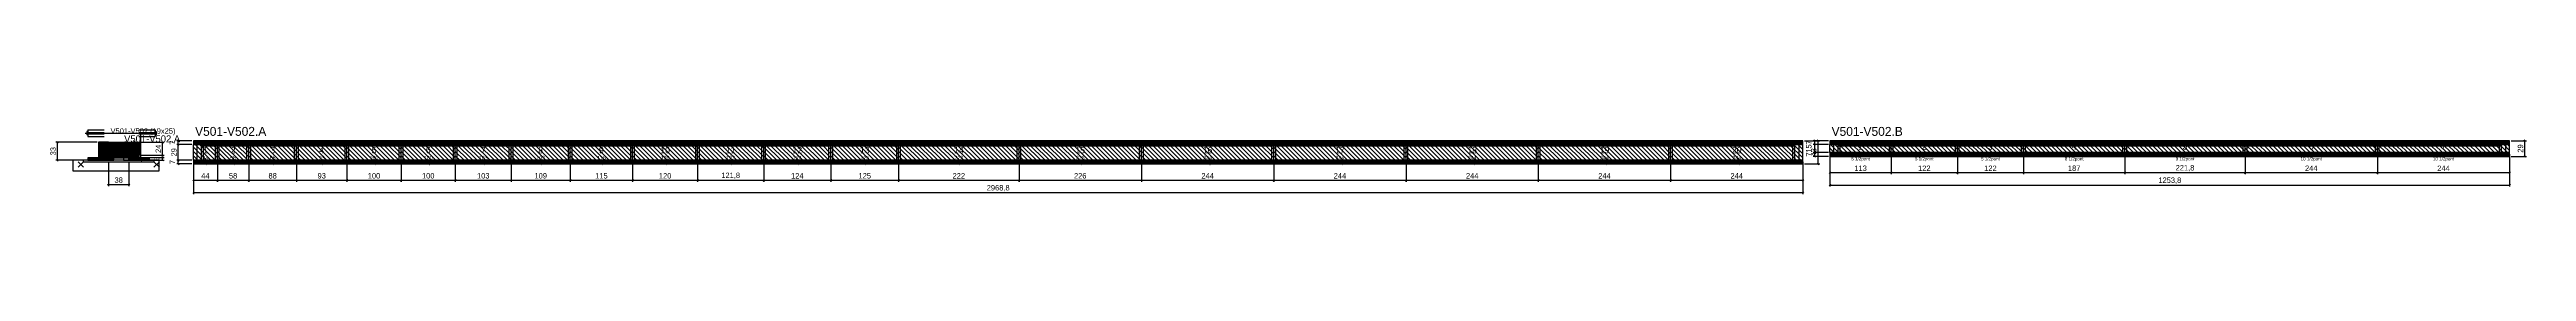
# Model space of a CAD drawing. Extents: x -69 to 4501, y -92 to 33.
import ezdxf
from ezdxf.enums import TextEntityAlignment as Align

# ---------------------------------------------------------------- set-up
doc = ezdxf.new("R2010")
doc.units = 0
for name, color, linetype in [('5', 5, 'Continuous'), ('barrote', 126, 'Continuous'), ('CONCRETO', 251, 'Continuous'), ('COTA', 241, 'Continuous'), ('Cota Seção (2x)', 241, 'Continuous'), ('detalhes', 7, 'Continuous'), ('Hachura', 251, 'Continuous'), ('Madeira', 126, 'Continuous'), ('NOMENCLATURA', 7, 'Continuous'), ('Painéis', 200, 'Continuous'), ('presilha', 224, 'Continuous'), ('Reaproveitamento', 30, 'Continuous'), ('SARR_2.2x7', 40, 'Continuous'), ('SARR_3.5x7', 81, 'Continuous'), ('SCO-___-LAJ', 224, 'Continuous'), ('TENSOR', 224, 'Continuous'), ('texto', 7, 'Continuous'), ('Texto Seção', 7, 'Continuous')]:
    doc.layers.add(name, color=color, linetype=linetype)
doc.dimstyles.new('PAINEL', dxfattribs={"dimtxt": 10, "dimasz": 3, "dimexe": 3, "dimexo": 3, "dimgap": 3, "dimtad": 1, "dimblk": 'OBLIQUE', "dimblk1": 'OBLIQUE', "dimcen": 2.5, "dimclrd": 4, "dimclre": 4, "dimclrt": 240, "dimazin": 3, "dimtfac": 1, "dimtmove": 0, "dimatfit": 3})
doc.dimstyles.new('SECAO2X', dxfattribs={"dimtxt": 16, "dimasz": 3, "dimexe": 3, "dimexo": 3, "dimgap": 3, "dimtad": 1, "dimblk": 'OBLIQUE', "dimblk1": 'OBLIQUE', "dimcen": 2.5, "dimclrd": 4, "dimclre": 4, "dimclrt": 240, "dimazin": 3, "dimtfac": 1, "dimtmove": 0, "dimatfit": 3})

# ---------------------------------------------------------------- blocks, each defined once
blk = doc.blocks.new('_OBLIQUE')
at = {"color": 0, "linetype": 'BYBLOCK'}
blk.add_line((-0.5, -0.5), (0.5, 0.5), dxfattribs=at)

msp = doc.modelspace()

# ---------------------------------------------------------------- hatches: boundary and pattern name
at = {"layer": 'COTA'}
h = msp.add_hatch(dxfattribs=at)
h.set_pattern_fill('ANSI31', scale=0.4)
h.paths.add_polyline_path([(40, -21), (40, 4), (97, 4), (97, -20), (78, -20), (78, -21)])
h = msp.add_hatch(dxfattribs=at)
h.set_pattern_fill('ANSI31', scale=0.5)
h.paths.add_polyline_path([(197, 0), (241, 0), (241, 7), (197, 7)])
h = msp.add_hatch(dxfattribs=at)
h.set_pattern_fill('ANSI31', scale=0.5)
h.paths.add_polyline_path([(241, 0), (299, 0), (299, 7), (241, 7)])
h = msp.add_hatch(dxfattribs=at)
h.set_pattern_fill('ANSI31', scale=0.5)
h.paths.add_polyline_path([(299, 0), (387, 0), (387, 7), (299, 7)])
h = msp.add_hatch(dxfattribs=at)
h.set_pattern_fill('ANSI31', scale=0.5)
h.paths.add_polyline_path([(387, 0), (480, 0), (480, 7), (387, 7)])
h = msp.add_hatch(dxfattribs=at)
h.set_pattern_fill('ANSI31', scale=0.5)
h.paths.add_polyline_path([(480, 0), (580, 0), (580, 7), (480, 7)])
h = msp.add_hatch(dxfattribs=at)
h.set_pattern_fill('ANSI31', scale=0.5)
h.paths.add_polyline_path([(580, 0), (680, 0), (680, 7), (580, 7)])
h = msp.add_hatch(dxfattribs=at)
h.set_pattern_fill('ANSI31', scale=0.5)
h.paths.add_polyline_path([(680, 0), (783, 0), (783, 7), (680, 7)])
h = msp.add_hatch(dxfattribs=at)
h.set_pattern_fill('ANSI31', scale=0.5)
h.paths.add_polyline_path([(783, 0), (892, 0), (892, 7), (783, 7)])
h = msp.add_hatch(dxfattribs=at)
h.set_pattern_fill('ANSI31', scale=0.5)
h.paths.add_polyline_path([(892, 0), (1007, 0), (1007, 7), (892, 7)])
h = msp.add_hatch(dxfattribs=at)
h.set_pattern_fill('ANSI31', scale=0.5)
h.paths.add_polyline_path([(1007, 0), (1127, 0), (1127, 7), (1007, 7)])
h = msp.add_hatch(dxfattribs=at)
h.set_pattern_fill('ANSI31', scale=0.5)
h.paths.add_polyline_path([(1127, 0), (1248.8, 0), (1248.8, 7), (1127, 7)])
h = msp.add_hatch(dxfattribs=at)
h.set_pattern_fill('ANSI31', scale=0.5)
h.paths.add_polyline_path([(1248.8, 0), (1372.8, 0), (1372.8, 7), (1248.8, 7)])
h = msp.add_hatch(dxfattribs=at)
h.set_pattern_fill('ANSI31', scale=0.5)
h.paths.add_polyline_path([(1372.8, 0), (1497.8, 0), (1497.8, 7), (1372.8, 7)])
h = msp.add_hatch(dxfattribs=at)
h.set_pattern_fill('ANSI31', scale=0.5)
h.paths.add_polyline_path([(1497.8, 0), (1719.8, 0), (1719.8, 7), (1497.8, 7)])
h = msp.add_hatch(dxfattribs=at)
h.set_pattern_fill('ANSI31', scale=0.5)
h.paths.add_polyline_path([(1719.8, 0), (1945.8, 0), (1945.8, 7), (1719.8, 7)])
h = msp.add_hatch(dxfattribs=at)
h.set_pattern_fill('ANSI31', scale=0.5)
h.paths.add_polyline_path([(1945.8, 0), (2189.8, 0), (2189.8, 7), (1945.8, 7)])
h = msp.add_hatch(dxfattribs=at)
h.set_pattern_fill('ANSI31', scale=0.5)
h.paths.add_polyline_path([(2189.8, 0), (2433.8, 0), (2433.8, 7), (2189.8, 7)])
h = msp.add_hatch(dxfattribs=at)
h.set_pattern_fill('ANSI31', scale=0.5)
h.paths.add_polyline_path([(2433.8, 0), (2677.8, 0), (2677.8, 7), (2433.8, 7)])
h = msp.add_hatch(dxfattribs=at)
h.set_pattern_fill('ANSI31', scale=0.5)
h.paths.add_polyline_path([(2677.8, 0), (2921.8, 0), (2921.8, 7), (2677.8, 7)])
h = msp.add_hatch(dxfattribs=at)
h.set_pattern_fill('ANSI31', scale=0.5)
h.paths.add_polyline_path([(2921.8, 0), (3165.8, 0), (3165.8, 7), (2921.8, 7)])
h = msp.add_hatch(dxfattribs=at)
h.set_pattern_fill('ANSI31', scale=0.5)
h.paths.add_polyline_path([(3215.8, 0), (3328.8, 0), (3328.8, 7), (3215.8, 7)])
h = msp.add_hatch(dxfattribs=at)
h.set_pattern_fill('ANSI31', scale=0.5)
h.paths.add_polyline_path([(3328.8, 0), (3450.8, 0), (3450.8, 7), (3328.8, 7)])
h = msp.add_hatch(dxfattribs=at)
h.set_pattern_fill('ANSI31', scale=0.5)
h.paths.add_polyline_path([(3450.8, 0), (3572.8, 0), (3572.8, 7), (3450.8, 7)])
h = msp.add_hatch(dxfattribs=at)
h.set_pattern_fill('ANSI31', scale=0.5)
h.paths.add_polyline_path([(3572.8, 0), (3759.8, 0), (3759.8, 7), (3572.8, 7)])
h = msp.add_hatch(dxfattribs=at)
h.set_pattern_fill('ANSI31', scale=0.5)
h.paths.add_polyline_path([(3759.8, 0), (3981.6, 0), (3981.6, 7), (3759.8, 7)])
h = msp.add_hatch(dxfattribs=at)
h.set_pattern_fill('ANSI31', scale=0.5)
h.paths.add_polyline_path([(3981.6, 0), (4225.6, 0), (4225.6, 7), (3981.6, 7)])
h = msp.add_hatch(dxfattribs=at)
h.set_pattern_fill('ANSI31', scale=0.5)
h.paths.add_polyline_path([(4225.6, 0), (4469.6, 0), (4469.6, 7), (4225.6, 7)])
h = msp.add_hatch(dxfattribs=at)
h.set_pattern_fill('ANSI31', scale=0.5)
h.paths.add_polyline_path([(197, -36), (241, -36), (241, -29), (197, -29)])
h = msp.add_hatch(dxfattribs=at)
h.set_pattern_fill('ANSI31', scale=0.5)
h.paths.add_polyline_path([(241, -36), (299, -36), (299, -29), (241, -29)])
h = msp.add_hatch(dxfattribs=at)
h.set_pattern_fill('ANSI31', scale=0.5)
h.paths.add_polyline_path([(299, -36), (387, -36), (387, -29), (299, -29)])
h = msp.add_hatch(dxfattribs=at)
h.set_pattern_fill('ANSI31', scale=0.5)
h.paths.add_polyline_path([(387, -36), (480, -36), (480, -29), (387, -29)])
h = msp.add_hatch(dxfattribs=at)
h.set_pattern_fill('ANSI31', scale=0.5)
h.paths.add_polyline_path([(480, -36), (580, -36), (580, -29), (480, -29)])
h = msp.add_hatch(dxfattribs=at)
h.set_pattern_fill('ANSI31', scale=0.5)
h.paths.add_polyline_path([(580, -36), (680, -36), (680, -29), (580, -29)])
h = msp.add_hatch(dxfattribs=at)
h.set_pattern_fill('ANSI31', scale=0.5)
h.paths.add_polyline_path([(680, -36), (783, -36), (783, -29), (680, -29)])
h = msp.add_hatch(dxfattribs=at)
h.set_pattern_fill('ANSI31', scale=0.5)
h.paths.add_polyline_path([(783, -36), (892, -36), (892, -29), (783, -29)])
h = msp.add_hatch(dxfattribs=at)
h.set_pattern_fill('ANSI31', scale=0.5)
h.paths.add_polyline_path([(892, -36), (1007, -36), (1007, -29), (892, -29)])
h = msp.add_hatch(dxfattribs=at)
h.set_pattern_fill('ANSI31', scale=0.5)
h.paths.add_polyline_path([(1007, -36), (1127, -36), (1127, -29), (1007, -29)])
h = msp.add_hatch(dxfattribs=at)
h.set_pattern_fill('ANSI31', scale=0.5)
h.paths.add_polyline_path([(1127, -36), (1248.8, -36), (1248.8, -29), (1127, -29)])
h = msp.add_hatch(dxfattribs=at)
h.set_pattern_fill('ANSI31', scale=0.5)
h.paths.add_polyline_path([(1248.8, -36), (1372.8, -36), (1372.8, -29), (1248.8, -29)])
h = msp.add_hatch(dxfattribs=at)
h.set_pattern_fill('ANSI31', scale=0.5)
h.paths.add_polyline_path([(1372.8, -36), (1497.8, -36), (1497.8, -29), (1372.8, -29)])
h = msp.add_hatch(dxfattribs=at)
h.set_pattern_fill('ANSI31', scale=0.5)
h.paths.add_polyline_path([(1497.8, -36), (1719.8, -36), (1719.8, -29), (1497.8, -29)])
h = msp.add_hatch(dxfattribs=at)
h.set_pattern_fill('ANSI31', scale=0.5)
h.paths.add_polyline_path([(1719.8, -36), (1945.8, -36), (1945.8, -29), (1719.8, -29)])
h = msp.add_hatch(dxfattribs=at)
h.set_pattern_fill('ANSI31', scale=0.5)
h.paths.add_polyline_path([(1945.8, -36), (2189.8, -36), (2189.8, -29), (1945.8, -29)])
h = msp.add_hatch(dxfattribs=at)
h.set_pattern_fill('ANSI31', scale=0.5)
h.paths.add_polyline_path([(2189.8, -36), (2433.8, -36), (2433.8, -29), (2189.8, -29)])
h = msp.add_hatch(dxfattribs=at)
h.set_pattern_fill('ANSI31', scale=0.5)
h.paths.add_polyline_path([(2433.8, -36), (2677.8, -36), (2677.8, -29), (2433.8, -29)])
h = msp.add_hatch(dxfattribs=at)
h.set_pattern_fill('ANSI31', scale=0.5)
h.paths.add_polyline_path([(2677.8, -36), (2921.8, -36), (2921.8, -29), (2677.8, -29)])
h = msp.add_hatch(dxfattribs=at)
h.set_pattern_fill('ANSI31', scale=0.5)
h.paths.add_polyline_path([(2921.8, -36), (3165.8, -36), (3165.8, -29), (2921.8, -29)])
h = msp.add_hatch(dxfattribs=at)
h.set_pattern_fill('ANSI31', scale=0.5)
h.paths.add_polyline_path([(3215.8, -22), (3328.8, -22), (3328.8, -15), (3215.8, -15)])
h = msp.add_hatch(dxfattribs=at)
h.set_pattern_fill('ANSI31', scale=0.5)
h.paths.add_polyline_path([(3328.8, -22), (3450.8, -22), (3450.8, -15), (3328.8, -15)])
h = msp.add_hatch(dxfattribs=at)
h.set_pattern_fill('ANSI31', scale=0.5)
h.paths.add_polyline_path([(3450.8, -22), (3572.8, -22), (3572.8, -15), (3450.8, -15)])
h = msp.add_hatch(dxfattribs=at)
h.set_pattern_fill('ANSI31', scale=0.5)
h.paths.add_polyline_path([(3572.8, -22), (3759.8, -22), (3759.8, -15), (3572.8, -15)])
h = msp.add_hatch(dxfattribs=at)
h.set_pattern_fill('ANSI31', scale=0.5)
h.paths.add_polyline_path([(3759.8, -22), (3981.6, -22), (3981.6, -15), (3759.8, -15)])
h = msp.add_hatch(dxfattribs=at)
h.set_pattern_fill('ANSI31', scale=0.5)
h.paths.add_polyline_path([(3981.6, -22), (4225.6, -22), (4225.6, -15), (3981.6, -15)])
h = msp.add_hatch(dxfattribs=at)
h.set_pattern_fill('ANSI31', scale=0.5)
h.paths.add_polyline_path([(4225.6, -22), (4469.6, -22), (4469.6, -15), (4225.6, -15)])
at = {"layer": 'Hachura'}
h = msp.add_hatch(dxfattribs=at)
h.set_pattern_fill('ANSI31', scale=0.5)
h.paths.add_polyline_path([(22, -29), (36, -29), (36, 4), (22, 4)])
h = msp.add_hatch(dxfattribs=at)
h.set_pattern_fill('ANSI31', scale=0.5)
h.paths.add_polyline_path([(22, -0.4), (36, -0.4), (36, 4), (22, 4)])
h = msp.add_hatch(dxfattribs=at)
h.set_pattern_fill('SOLID')
h.paths.add_polyline_path([(36, -29), (40, -29), (40, 4), (36, 4)])
h = msp.add_hatch(dxfattribs=at)
h.set_pattern_fill('ANSI31', scale=0.5)
h.paths.add_polyline_path([(2, -29), (22, -29), (22, -24.6), (2, -24.6)])
h = msp.add_hatch(dxfattribs=at)
h.set_pattern_fill('SOLID')
h.paths.add_polyline_path([(40, -24.6), (78, -24.6), (78, -21), (40, -21)])
h = msp.add_hatch(dxfattribs=at)
h.set_pattern_fill('ANSI31', scale=0.5)
h.paths.add_polyline_path([(40, -29), (50, -29), (50, -24.6), (40, -24.6)])
h = msp.add_hatch(dxfattribs=at)
h.set_pattern_fill('SOLID')
h.paths.add_polyline_path([(78, -24), (97, -24), (97, -20), (78, -20)])
h = msp.add_hatch(dxfattribs=at)
h.set_pattern_fill('SOLID')
h.paths.add_polyline_path([(78, -29), (82, -29), (82, -24), (78, -24)])
h = msp.add_hatch(dxfattribs=at)
h.set_pattern_fill('ANSI31', scale=0.5)
h.paths.add_polyline_path([(82, -29), (96, -29), (96, -24), (82, -24)])
h = msp.add_hatch(dxfattribs=at)
h.set_pattern_fill('ANSI31', scale=0.5)
h.paths.add_polyline_path([(82, -28.4), (96, -28.4), (96, -24), (82, -24)])
h = msp.add_hatch(dxfattribs=at)
h.set_pattern_fill('ANSI31', scale=0.5)
h.paths.add_polyline_path([(96, -29), (116, -29), (116, -24.6), (96, -24.6)])

# ---------------------------------------------------------------- linework, layer by layer
for p, q in [((0, 24), (0, 18)), ((2, 24), (0, 24)), ((2, 18), (0, 18)), ((2, 27), (32, 27)), ((2, 27), (2, 15)), ((2, 22), (32, 22)), ((2, 20), (32, 20)), ((2, 15), (32, 15)), ((96, 27), (126, 27)), ((96, 22), (126, 22)), ((96, 20), (126, 20)), ((96, 15), (126, 15)), ((126, 27), (126, 15)), ((126, 24), (128, 24)), ((126, 18), (128, 18)), ((128, 24), (128, 18))]:
    msp.add_line(p, q)
at = {"layer": 'barrote'}
msp.add_lwpolyline([(-25.5, -49), (133.5, -49), (133.5, -29), (-25.5, -29)], close=True, dxfattribs=at)
at = {"layer": 'CONCRETO'}
msp.add_lwpolyline([(40, -21), (40, 4), (97, 4), (97, -20), (78, -20), (78, -21)], close=True, dxfattribs=at)
at = {"layer": 'Madeira'}
for points in [[(22, -29), (36, -29), (36, 4), (22, 4)], [(22, -0.4), (36, -0.4), (36, 4), (22, 4)], [(2, -29), (22, -29), (22, -24.6), (2, -24.6)], [(22, -29), (36, -29), (36, -24.6), (22, -24.6)], [(40, -29), (50, -29), (50, -24.6), (40, -24.6)], [(68, -29), (78, -29), (78, -24.6), (68, -24.6)], [(82, -29), (96, -29), (96, -24), (82, -24)], [(82, -28.4), (96, -28.4), (96, -24), (82, -24)], [(96, -29), (116, -29), (116, -24.6), (96, -24.6)]]:
    msp.add_lwpolyline(points, close=True, dxfattribs=at)
at = {"layer": 'Painéis'}
for p, q in [((197, 0), (241, 0)), ((197, -29), (197, 0)), ((241, -29), (241, 0)), ((241, -29), (241, 0)), ((241, 0), (299, 0)), ((241, -29), (241, 0)), ((299, -29), (299, 0)), ((299, -29), (299, 0)), ((299, 0), (387, 0)), ((299, -29), (299, 0)), ((387, -29), (387, 0)), ((387, -29), (387, 0)), ((387, 0), (480, 0)), ((387, -29), (387, 0)), ((480, -29), (480, 0)), ((480, -29), (480, 0)), ((480, 0), (580, 0)), ((480, -29), (480, 0)), ((580, -29), (580, 0)), ((580, -29), (580, 0)), ((580, 0), (680, 0)), ((580, -29), (580, 0)), ((680, -29), (680, 0)), ((680, -29), (680, 0)), ((680, 0), (783, 0)), ((680, -29), (680, 0)), ((783, -29), (783, 0)), ((783, -29), (783, 0)), ((783, 0), (892, 0)), ((783, -29), (783, 0)), ((892, -29), (892, 0)), ((892, -29), (892, 0)), ((892, 0), (1007, 0)), ((892, -29), (892, 0)), ((1007, -29), (1007, 0)), ((1007, -29), (1007, 0)), ((1007, 0), (1127, 0)), ((1007, -29), (1007, 0)), ((1127, -29), (1127, 0)), ((1127, -29), (1127, 0)), ((1127, 0), (1248.8, 0)), ((1127, -29), (1127, 0)), ((1248.8, -29), (1248.8, 0)), ((1248.8, -29), (1248.8, 0)), ((1248.8, 0), (1372.8, 0)), ((1248.8, -29), (1248.8, 0)), ((1372.8, -29), (1372.8, 0)), ((1372.8, -29), (1372.8, 0)), ((1372.8, 0), (1497.8, 0)), ((1372.8, -29), (1372.8, 0)), ((1497.8, -29), (1497.8, 0)), ((1497.8, -29), (1497.8, 0)), ((1497.8, 0), (1719.8, 0)), ((1497.8, -29), (1497.8, 0)), ((1719.8, -29), (1719.8, 0)), ((1719.8, -29), (1719.8, 0)), ((1719.8, 0), (1945.8, 0)), ((1719.8, -29), (1719.8, 0)), ((1945.8, -29), (1945.8, 0)), ((1945.8, -29), (1945.8, 0)), ((1945.8, 0), (2189.8, 0)), ((1945.8, -29), (1945.8, 0)), ((2189.8, -29), (2189.8, 0)), ((2189.8, -29), (2189.8, 0)), ((2189.8, 0), (2433.8, 0)), ((2189.8, -29), (2189.8, 0)), ((2433.8, -29), (2433.8, 0)), ((2433.8, -29), (2433.8, 0)), ((2433.8, 0), (2677.8, 0)), ((2433.8, -29), (2433.8, 0)), ((2677.8, -29), (2677.8, 0)), ((2677.8, -29), (2677.8, 0)), ((2677.8, 0), (2921.8, 0)), ((2677.8, -29), (2677.8, 0)), ((2921.8, -29), (2921.8, 0)), ((2921.8, -29), (2921.8, 0)), ((2921.8, 0), (3165.8, 0)), ((2921.8, -29), (2921.8, 0)), ((3165.8, -29), (3165.8, 0)), ((3215.8, 0), (3328.8, 0)), ((3215.8, -15), (3215.8, 0)), ((3328.8, -15), (3328.8, 0)), ((3328.8, -15), (3328.8, 0)), ((3328.8, 0), (3450.8, 0)), ((3328.8, -15), (3328.8, 0)), ((3450.8, -15), (3450.8, 0)), ((3450.8, -15), (3450.8, 0)), ((3450.8, 0), (3572.8, 0)), ((3450.8, -15), (3450.8, 0)), ((3572.8, -15), (3572.8, 0)), ((3572.8, -15), (3572.8, 0)), ((3572.8, 0), (3759.8, 0)), ((3572.8, -15), (3572.8, 0)), ((3759.8, -15), (3759.8, 0)), ((3759.8, -15), (3759.8, 0)), ((3759.8, 0), (3981.6, 0)), ((3759.8, -15), (3759.8, 0)), ((3981.6, -15), (3981.6, 0)), ((3981.6, -15), (3981.6, 0)), ((3981.6, 0), (4225.6, 0)), ((3981.6, -15), (3981.6, 0)), ((4225.6, -15), (4225.6, 0)), ((4225.6, -15), (4225.6, 0)), ((4225.6, 0), (4469.6, 0)), ((4225.6, -15), (4225.6, 0)), ((4469.6, -15), (4469.6, 0)), ((197, -29), (241, -29)), ((241, -29), (299, -29)), ((299, -29), (387, -29)), ((387, -29), (480, -29)), ((480, -29), (580, -29)), ((580, -29), (680, -29)), ((680, -29), (783, -29)), ((783, -29), (892, -29)), ((892, -29), (1007, -29)), ((1007, -29), (1127, -29)), ((1127, -29), (1248.8, -29)), ((1248.8, -29), (1372.8, -29)), ((1372.8, -29), (1497.8, -29)), ((1497.8, -29), (1719.8, -29)), ((1719.8, -29), (1945.8, -29)), ((1945.8, -29), (2189.8, -29)), ((2189.8, -29), (2433.8, -29)), ((2433.8, -29), (2677.8, -29)), ((2677.8, -29), (2921.8, -29)), ((2921.8, -29), (3165.8, -29)), ((3215.8, -15), (3328.8, -15)), ((3328.8, -15), (3450.8, -15)), ((3450.8, -15), (3572.8, -15)), ((3572.8, -15), (3759.8, -15)), ((3759.8, -15), (3981.6, -15)), ((3981.6, -15), (4225.6, -15)), ((4225.6, -15), (4469.6, -15))]:
    msp.add_line(p, q, dxfattribs=at)
for points in [[(36, -29), (40, -29), (40, 4), (36, 4)], [(40, -24.6), (78, -24.6), (78, -21), (40, -21)], [(78, -24), (97, -24), (97, -20), (78, -20)], [(78, -29), (82, -29), (82, -24), (78, -24)]]:
    msp.add_lwpolyline(points, close=True, dxfattribs=at)
at = {"layer": 'presilha'}
for p, q in [((-16, -42), (-6, -32)), ((-16, -32), (-6, -42)), ((124, -42), (134, -32)), ((124, -32), (134, -42))]:
    msp.add_line(p, q, dxfattribs=at)
at = {"layer": 'Reaproveitamento', "color": 30}
for p, q in [((229, -29), (200, 0)), ((237, -29), (208, 0)), ((241, -25), (216, 0)), ((241, -17), (224, 0)), ((241, -9), (232, 0)), ((241, -1), (240, 0)), ((273, -29), (244, 0)), ((281, -29), (252, 0)), ((289, -29), (260, 0)), ((297, -29), (268, 0)), ((299, -23), (276, 0)), ((299, -15), (284, 0)), ((299, -7), (292, 0)), ((331, -29), (302, 0)), ((339, -29), (310, 0)), ((347, -29), (318, 0)), ((355, -29), (326, 0)), ((363, -29), (334, 0)), ((371, -29), (342, 0)), ((379, -29), (350, 0)), ((387, -29), (358, 0)), ((387, -21), (366, 0)), ((387, -13), (374, 0)), ((387, -5), (382, 0)), ((419, -29), (390, 0)), ((427, -29), (398, 0)), ((435, -29), (406, 0)), ((443, -29), (414, 0)), ((451, -29), (422, 0)), ((459, -29), (430, 0)), ((467, -29), (438, 0)), ((475, -29), (446, 0)), ((480, -26), (454, 0)), ((480, -18), (462, 0)), ((480, -10), (470, 0)), ((480, -2), (478, 0)), ((512, -29), (483, 0)), ((520, -29), (491, 0)), ((528, -29), (499, 0)), ((536, -29), (507, 0)), ((544, -29), (515, 0)), ((552, -29), (523, 0)), ((560, -29), (531, 0)), ((568, -29), (539, 0)), ((576, -29), (547, 0)), ((580, -25), (555, 0)), ((580, -17), (563, 0)), ((580, -9), (571, 0)), ((580, -1), (579, 0)), ((612, -29), (583, 0)), ((620, -29), (591, 0)), ((628, -29), (599, 0)), ((636, -29), (607, 0)), ((644, -29), (615, 0)), ((652, -29), (623, 0)), ((660, -29), (631, 0)), ((668, -29), (639, 0)), ((676, -29), (647, 0)), ((680, -25), (655, 0)), ((680, -17), (663, 0)), ((680, -9), (671, 0)), ((680, -1), (679, 0)), ((712, -29), (683, 0)), ((720, -29), (691, 0)), ((728, -29), (699, 0)), ((736, -29), (707, 0)), ((744, -29), (715, 0)), ((752, -29), (723, 0)), ((760, -29), (731, 0)), ((768, -29), (739, 0)), ((776, -29), (747, 0)), ((783, -28), (755, 0)), ((783, -20), (763, 0)), ((783, -12), (771, 0)), ((783, -4), (779, 0)), ((815, -29), (786, 0)), ((823, -29), (794, 0)), ((831, -29), (802, 0)), ((839, -29), (810, 0)), ((847, -29), (818, 0)), ((855, -29), (826, 0)), ((863, -29), (834, 0)), ((871, -29), (842, 0)), ((879, -29), (850, 0)), ((887, -29), (858, 0)), ((892, -26), (866, 0)), ((892, -18), (874, 0)), ((892, -10), (882, 0)), ((892, -2), (890, 0)), ((924, -29), (895, 0)), ((932, -29), (903, 0)), ((940, -29), (911, 0)), ((948, -29), (919, 0)), ((956, -29), (927, 0)), ((964, -29), (935, 0)), ((972, -29), (943, 0)), ((980, -29), (951, 0)), ((988, -29), (959, 0)), ((996, -29), (967, 0)), ((1004, -29), (975, 0)), ((1007, -24), (983, 0)), ((1007, -16), (991, 0)), ((1007, -8), (999, 0)), ((1007, 0), (1007, 0)), ((1039, -29), (1010, 0)), ((1047, -29), (1018, 0)), ((1055, -29), (1026, 0)), ((1063, -29), (1034, 0)), ((1071, -29), (1042, 0)), ((1079, -29), (1050, 0)), ((1087, -29), (1058, 0)), ((1095, -29), (1066, 0)), ((1103, -29), (1074, 0)), ((1111, -29), (1082, 0)), ((1119, -29), (1090, 0)), ((1127, -29), (1098, 0)), ((1127, -21), (1106, 0)), ((1127, -13), (1114, 0)), ((1127, -5), (1122, 0)), ((1159, -29), (1130, 0)), ((1167, -29), (1138, 0)), ((1175, -29), (1146, 0)), ((1183, -29), (1154, 0)), ((1191, -29), (1162, 0)), ((1199, -29), (1170, 0)), ((1207, -29), (1178, 0)), ((1215, -29), (1186, 0)), ((1223, -29), (1194, 0)), ((1231, -29), (1202, 0)), ((1239, -29), (1210, 0)), ((1247, -29), (1218, 0)), ((1248.8, -22.8), (1226, 0)), ((1248.8, -14.8), (1234, 0)), ((1248.8, -6.8), (1242, 0)), ((1280.8, -29), (1251.8, 0)), ((1288.8, -29), (1259.8, 0)), ((1296.8, -29), (1267.8, 0)), ((1304.8, -29), (1275.8, 0)), ((1312.8, -29), (1283.8, 0)), ((1320.8, -29), (1291.8, 0)), ((1328.8, -29), (1299.8, 0)), ((1336.8, -29), (1307.8, 0)), ((1344.8, -29), (1315.8, 0)), ((1352.8, -29), (1323.8, 0)), ((1360.8, -29), (1331.8, 0)), ((1368.8, -29), (1339.8, 0)), ((1372.8, -25), (1347.8, 0)), ((1372.8, -17), (1355.8, 0)), ((1372.8, -9), (1363.8, 0)), ((1372.8, -1), (1371.8, 0)), ((1404.8, -29), (1375.8, 0)), ((1412.8, -29), (1383.8, 0)), ((1420.8, -29), (1391.8, 0)), ((1428.8, -29), (1399.8, 0)), ((1436.8, -29), (1407.8, 0)), ((1444.8, -29), (1415.8, 0)), ((1452.8, -29), (1423.8, 0)), ((1460.8, -29), (1431.8, 0)), ((1468.8, -29), (1439.8, 0)), ((1476.8, -29), (1447.8, 0)), ((1484.8, -29), (1455.8, 0)), ((1492.8, -29), (1463.8, 0)), ((1497.8, -26), (1471.8, 0)), ((1497.8, -18), (1479.8, 0)), ((1497.8, -10), (1487.8, 0)), ((1497.8, -2), (1495.8, 0)), ((1529.8, -29), (1500.8, 0)), ((1537.8, -29), (1508.8, 0)), ((1545.8, -29), (1516.8, 0)), ((1553.8, -29), (1524.8, 0)), ((1561.8, -29), (1532.8, 0)), ((1569.8, -29), (1540.8, 0)), ((1577.8, -29), (1548.8, 0)), ((1585.8, -29), (1556.8, 0)), ((1593.8, -29), (1564.8, 0)), ((1601.8, -29), (1572.8, 0)), ((1609.8, -29), (1580.8, 0)), ((1617.8, -29), (1588.8, 0)), ((1625.8, -29), (1596.8, 0)), ((1633.8, -29), (1604.8, 0)), ((1641.8, -29), (1612.8, 0)), ((1649.8, -29), (1620.8, 0)), ((1657.8, -29), (1628.8, 0)), ((1665.8, -29), (1636.8, 0)), ((1673.8, -29), (1644.8, 0)), ((1681.8, -29), (1652.8, 0)), ((1689.8, -29), (1660.8, 0)), ((1697.8, -29), (1668.8, 0)), ((1705.8, -29), (1676.8, 0)), ((1713.8, -29), (1684.8, 0)), ((1719.8, -27), (1692.8, 0)), ((1719.8, -19), (1700.8, 0)), ((1719.8, -11), (1708.8, 0)), ((1719.8, -3), (1716.8, 0)), ((1751.8, -29), (1722.8, 0)), ((1759.8, -29), (1730.8, 0)), ((1767.8, -29), (1738.8, 0)), ((1775.8, -29), (1746.8, 0)), ((1783.8, -29), (1754.8, 0)), ((1791.8, -29), (1762.8, 0)), ((1799.8, -29), (1770.8, 0)), ((1807.8, -29), (1778.8, 0)), ((1815.8, -29), (1786.8, 0)), ((1823.8, -29), (1794.8, 0)), ((1831.8, -29), (1802.8, 0)), ((1839.8, -29), (1810.8, 0)), ((1847.8, -29), (1818.8, 0)), ((1855.8, -29), (1826.8, 0)), ((1863.8, -29), (1834.8, 0)), ((1871.8, -29), (1842.8, 0)), ((1879.8, -29), (1850.8, 0)), ((1887.8, -29), (1858.8, 0)), ((1895.8, -29), (1866.8, 0)), ((1903.8, -29), (1874.8, 0)), ((1911.8, -29), (1882.8, 0)), ((1919.8, -29), (1890.8, 0)), ((1927.8, -29), (1898.8, 0)), ((1935.8, -29), (1906.8, 0)), ((1943.8, -29), (1914.8, 0)), ((1945.8, -23), (1922.8, 0)), ((1945.8, -15), (1930.8, 0)), ((1945.8, -7), (1938.8, 0)), ((1977.8, -29), (1948.8, 0)), ((1985.8, -29), (1956.8, 0)), ((1993.8, -29), (1964.8, 0)), ((2001.8, -29), (1972.8, 0)), ((2009.8, -29), (1980.8, 0)), ((2017.8, -29), (1988.8, 0)), ((2025.8, -29), (1996.8, 0)), ((2033.8, -29), (2004.8, 0)), ((2041.8, -29), (2012.8, 0)), ((2049.8, -29), (2020.8, 0)), ((2057.8, -29), (2028.8, 0)), ((2065.8, -29), (2036.8, 0)), ((2073.8, -29), (2044.8, 0)), ((2081.8, -29), (2052.8, 0)), ((2089.8, -29), (2060.8, 0)), ((2097.8, -29), (2068.8, 0)), ((2105.8, -29), (2076.8, 0)), ((2113.8, -29), (2084.8, 0)), ((2121.8, -29), (2092.8, 0)), ((2129.8, -29), (2100.8, 0)), ((2137.8, -29), (2108.8, 0)), ((2145.8, -29), (2116.8, 0)), ((2153.8, -29), (2124.8, 0)), ((2161.8, -29), (2132.8, 0)), ((2169.8, -29), (2140.8, 0)), ((2177.8, -29), (2148.8, 0)), ((2185.8, -29), (2156.8, 0)), ((2189.8, -25), (2164.8, 0)), ((2189.8, -17), (2172.8, 0)), ((2189.8, -9), (2180.8, 0)), ((2189.8, -1), (2188.8, 0)), ((2221.8, -29), (2192.8, 0)), ((2229.8, -29), (2200.8, 0)), ((2237.8, -29), (2208.8, 0)), ((2245.8, -29), (2216.8, 0)), ((2253.8, -29), (2224.8, 0)), ((2261.8, -29), (2232.8, 0)), ((2269.8, -29), (2240.8, 0)), ((2277.8, -29), (2248.8, 0)), ((2285.8, -29), (2256.8, 0)), ((2293.8, -29), (2264.8, 0)), ((2301.8, -29), (2272.8, 0)), ((2309.8, -29), (2280.8, 0)), ((2317.8, -29), (2288.8, 0)), ((2325.8, -29), (2296.8, 0)), ((2333.8, -29), (2304.8, 0)), ((2341.8, -29), (2312.8, 0)), ((2349.8, -29), (2320.8, 0)), ((2357.8, -29), (2328.8, 0)), ((2365.8, -29), (2336.8, 0)), ((2373.8, -29), (2344.8, 0)), ((2381.8, -29), (2352.8, 0)), ((2389.8, -29), (2360.8, 0)), ((2397.8, -29), (2368.8, 0)), ((2405.8, -29), (2376.8, 0)), ((2413.8, -29), (2384.8, 0)), ((2421.8, -29), (2392.8, 0)), ((2429.8, -29), (2400.8, 0)), ((2433.8, -25), (2408.8, 0)), ((2433.8, -17), (2416.8, 0)), ((2433.8, -9), (2424.8, 0)), ((2433.8, -1), (2432.8, 0)), ((2465.8, -29), (2436.8, 0)), ((2473.8, -29), (2444.8, 0)), ((2481.8, -29), (2452.8, 0)), ((2489.8, -29), (2460.8, 0)), ((2497.8, -29), (2468.8, 0)), ((2505.8, -29), (2476.8, 0)), ((2513.8, -29), (2484.8, 0)), ((2521.8, -29), (2492.8, 0)), ((2529.8, -29), (2500.8, 0)), ((2537.8, -29), (2508.8, 0)), ((2545.8, -29), (2516.8, 0)), ((2553.8, -29), (2524.8, 0)), ((2561.8, -29), (2532.8, 0)), ((2569.8, -29), (2540.8, 0)), ((2577.8, -29), (2548.8, 0)), ((2585.8, -29), (2556.8, 0)), ((2593.8, -29), (2564.8, 0)), ((2601.8, -29), (2572.8, 0)), ((2609.8, -29), (2580.8, 0)), ((2617.8, -29), (2588.8, 0)), ((2625.8, -29), (2596.8, 0)), ((2633.8, -29), (2604.8, 0)), ((2641.8, -29), (2612.8, 0)), ((2649.8, -29), (2620.8, 0)), ((2657.8, -29), (2628.8, 0)), ((2665.8, -29), (2636.8, 0)), ((2673.8, -29), (2644.8, 0)), ((2677.8, -25), (2652.8, 0)), ((2677.8, -17), (2660.8, 0)), ((2677.8, -9), (2668.8, 0)), ((2677.8, -1), (2676.8, 0)), ((2709.8, -29), (2680.8, 0)), ((2717.8, -29), (2688.8, 0)), ((2725.8, -29), (2696.8, 0)), ((2733.8, -29), (2704.8, 0)), ((2741.8, -29), (2712.8, 0)), ((2749.8, -29), (2720.8, 0)), ((2757.8, -29), (2728.8, 0)), ((2765.8, -29), (2736.8, 0)), ((2773.8, -29), (2744.8, 0)), ((2781.8, -29), (2752.8, 0)), ((2789.8, -29), (2760.8, 0)), ((2797.8, -29), (2768.8, 0)), ((2805.8, -29), (2776.8, 0)), ((2813.8, -29), (2784.8, 0)), ((2821.8, -29), (2792.8, 0)), ((2829.8, -29), (2800.8, 0)), ((2837.8, -29), (2808.8, 0)), ((2845.8, -29), (2816.8, 0)), ((2853.8, -29), (2824.8, 0)), ((2861.8, -29), (2832.8, 0)), ((2869.8, -29), (2840.8, 0)), ((2877.8, -29), (2848.8, 0)), ((2885.8, -29), (2856.8, 0)), ((2893.8, -29), (2864.8, 0)), ((2901.8, -29), (2872.8, 0)), ((2909.8, -29), (2880.8, 0)), ((2917.8, -29), (2888.8, 0)), ((2921.8, -25), (2896.8, 0)), ((2921.8, -17), (2904.8, 0)), ((2921.8, -9), (2912.8, 0)), ((2921.8, -1), (2920.8, 0)), ((2953.8, -29), (2924.8, 0)), ((2961.8, -29), (2932.8, 0)), ((2969.8, -29), (2940.8, 0)), ((2977.8, -29), (2948.8, 0)), ((2985.8, -29), (2956.8, 0)), ((2993.8, -29), (2964.8, 0)), ((3001.8, -29), (2972.8, 0)), ((3009.8, -29), (2980.8, 0)), ((3017.8, -29), (2988.8, 0)), ((3025.8, -29), (2996.8, 0)), ((3033.8, -29), (3004.8, 0)), ((3041.8, -29), (3012.8, 0)), ((3049.8, -29), (3020.8, 0)), ((3057.8, -29), (3028.8, 0)), ((3065.8, -29), (3036.8, 0)), ((3073.8, -29), (3044.8, 0)), ((3081.8, -29), (3052.8, 0)), ((3089.8, -29), (3060.8, 0)), ((3097.8, -29), (3068.8, 0)), ((3105.8, -29), (3076.8, 0)), ((3113.8, -29), (3084.8, 0)), ((3121.8, -29), (3092.8, 0)), ((3129.8, -29), (3100.8, 0)), ((3137.8, -29), (3108.8, 0)), ((3145.8, -29), (3116.8, 0)), ((3153.8, -29), (3124.8, 0)), ((3161.8, -29), (3132.8, 0)), ((3165.8, -25), (3140.8, 0)), ((3165.8, -17), (3148.8, 0)), ((3165.8, -9), (3156.8, 0)), ((3165.8, -1), (3164.8, 0)), ((3231.8, -15), (3216.8, 0)), ((3239.8, -15), (3224.8, 0)), ((3247.8, -15), (3232.8, 0)), ((3255.8, -15), (3240.8, 0)), ((3263.8, -15), (3248.8, 0)), ((3271.8, -15), (3256.8, 0)), ((3279.8, -15), (3264.8, 0)), ((3287.8, -15), (3272.8, 0)), ((3295.8, -15), (3280.8, 0)), ((3303.8, -15), (3288.8, 0)), ((3311.8, -15), (3296.8, 0)), ((3319.8, -15), (3304.8, 0)), ((3327.8, -15), (3312.8, 0)), ((3328.8, -8), (3320.8, 0)), ((3328.8, 0), (3328.8, 0)), ((3344.8, -15), (3329.8, 0)), ((3352.8, -15), (3337.8, 0)), ((3360.8, -15), (3345.8, 0)), ((3368.8, -15), (3353.8, 0)), ((3376.8, -15), (3361.8, 0)), ((3384.8, -15), (3369.8, 0)), ((3392.8, -15), (3377.8, 0)), ((3400.8, -15), (3385.8, 0)), ((3408.8, -15), (3393.8, 0)), ((3416.8, -15), (3401.8, 0)), ((3424.8, -15), (3409.8, 0)), ((3432.8, -15), (3417.8, 0)), ((3440.8, -15), (3425.8, 0)), ((3448.8, -15), (3433.8, 0)), ((3450.8, -9), (3441.8, 0)), ((3450.8, -1), (3449.8, 0)), ((3466.8, -15), (3451.8, 0)), ((3474.8, -15), (3459.8, 0)), ((3482.8, -15), (3467.8, 0)), ((3490.8, -15), (3475.8, 0)), ((3498.8, -15), (3483.8, 0)), ((3506.8, -15), (3491.8, 0)), ((3514.8, -15), (3499.8, 0)), ((3522.8, -15), (3507.8, 0)), ((3530.8, -15), (3515.8, 0)), ((3538.8, -15), (3523.8, 0)), ((3546.8, -15), (3531.8, 0)), ((3554.8, -15), (3539.8, 0)), ((3562.8, -15), (3547.8, 0)), ((3570.8, -15), (3555.8, 0)), ((3572.8, -9), (3563.8, 0)), ((3572.8, -1), (3571.8, 0)), ((3588.8, -15), (3573.8, 0)), ((3596.8, -15), (3581.8, 0)), ((3604.8, -15), (3589.8, 0)), ((3612.8, -15), (3597.8, 0)), ((3620.8, -15), (3605.8, 0)), ((3628.8, -15), (3613.8, 0)), ((3636.8, -15), (3621.8, 0)), ((3644.8, -15), (3629.8, 0)), ((3652.8, -15), (3637.8, 0)), ((3660.8, -15), (3645.8, 0)), ((3668.8, -15), (3653.8, 0)), ((3676.8, -15), (3661.8, 0)), ((3684.8, -15), (3669.8, 0)), ((3692.8, -15), (3677.8, 0)), ((3700.8, -15), (3685.8, 0)), ((3708.8, -15), (3693.8, 0)), ((3716.8, -15), (3701.8, 0)), ((3724.8, -15), (3709.8, 0)), ((3732.8, -15), (3717.8, 0)), ((3740.8, -15), (3725.8, 0)), ((3748.8, -15), (3733.8, 0)), ((3756.8, -15), (3741.8, 0)), ((3759.8, -10), (3749.8, 0)), ((3759.8, -2), (3757.8, 0)), ((3775.8, -15), (3760.8, 0)), ((3783.8, -15), (3768.8, 0)), ((3791.8, -15), (3776.8, 0)), ((3799.8, -15), (3784.8, 0)), ((3807.8, -15), (3792.8, 0)), ((3815.8, -15), (3800.8, 0)), ((3823.8, -15), (3808.8, 0)), ((3831.8, -15), (3816.8, 0)), ((3839.8, -15), (3824.8, 0)), ((3847.8, -15), (3832.8, 0)), ((3855.8, -15), (3840.8, 0)), ((3863.8, -15), (3848.8, 0)), ((3871.8, -15), (3856.8, 0)), ((3879.8, -15), (3864.8, 0)), ((3887.8, -15), (3872.8, 0)), ((3895.8, -15), (3880.8, 0)), ((3903.8, -15), (3888.8, 0)), ((3911.8, -15), (3896.8, 0)), ((3919.8, -15), (3904.8, 0)), ((3927.8, -15), (3912.8, 0)), ((3935.8, -15), (3920.8, 0)), ((3943.8, -15), (3928.8, 0)), ((3951.8, -15), (3936.8, 0)), ((3959.8, -15), (3944.8, 0)), ((3967.8, -15), (3952.8, 0)), ((3975.8, -15), (3960.8, 0)), ((3981.6, -12.8), (3968.8, 0)), ((3981.6, -4.8), (3976.8, 0)), ((3997.6, -15), (3982.6, 0)), ((4005.6, -15), (3990.6, 0)), ((4013.6, -15), (3998.6, 0)), ((4021.6, -15), (4006.6, 0)), ((4029.6, -15), (4014.6, 0)), ((4037.6, -15), (4022.6, 0)), ((4045.6, -15), (4030.6, 0)), ((4053.6, -15), (4038.6, 0)), ((4061.6, -15), (4046.6, 0)), ((4069.6, -15), (4054.6, 0)), ((4077.6, -15), (4062.6, 0)), ((4085.6, -15), (4070.6, 0)), ((4093.6, -15), (4078.6, 0)), ((4101.6, -15), (4086.6, 0)), ((4109.6, -15), (4094.6, 0)), ((4117.6, -15), (4102.6, 0)), ((4125.6, -15), (4110.6, 0)), ((4133.6, -15), (4118.6, 0)), ((4141.6, -15), (4126.6, 0)), ((4149.6, -15), (4134.6, 0)), ((4157.6, -15), (4142.6, 0)), ((4165.6, -15), (4150.6, 0)), ((4173.6, -15), (4158.6, 0)), ((4181.6, -15), (4166.6, 0)), ((4189.6, -15), (4174.6, 0)), ((4197.6, -15), (4182.6, 0)), ((4205.6, -15), (4190.6, 0)), ((4213.6, -15), (4198.6, 0)), ((4221.6, -15), (4206.6, 0)), ((4225.6, -11), (4214.6, 0)), ((4225.6, -3), (4222.6, 0)), ((4241.6, -15), (4226.6, 0)), ((4249.6, -15), (4234.6, 0)), ((4257.6, -15), (4242.6, 0)), ((4265.6, -15), (4250.6, 0)), ((4273.6, -15), (4258.6, 0)), ((4281.6, -15), (4266.6, 0)), ((4289.6, -15), (4274.6, 0)), ((4297.6, -15), (4282.6, 0)), ((4305.6, -15), (4290.6, 0)), ((4313.6, -15), (4298.6, 0)), ((4321.6, -15), (4306.6, 0)), ((4329.6, -15), (4314.6, 0)), ((4337.6, -15), (4322.6, 0)), ((4345.6, -15), (4330.6, 0)), ((4353.6, -15), (4338.6, 0)), ((4361.6, -15), (4346.6, 0)), ((4369.6, -15), (4354.6, 0)), ((4377.6, -15), (4362.6, 0)), ((4385.6, -15), (4370.6, 0)), ((4393.6, -15), (4378.6, 0)), ((4401.6, -15), (4386.6, 0)), ((4409.6, -15), (4394.6, 0)), ((4417.6, -15), (4402.6, 0)), ((4425.6, -15), (4410.6, 0)), ((4433.6, -15), (4418.6, 0)), ((4441.6, -15), (4426.6, 0)), ((4449.6, -15), (4434.6, 0)), ((4457.6, -15), (4442.6, 0)), ((4465.6, -15), (4450.6, 0)), ((4469.6, -11), (4458.6, 0)), ((4469.6, -3), (4466.6, 0)), ((221, -29), (197, -5)), ((213, -29), (197, -13)), ((205, -29), (197, -21)), ((197, -29), (197, -29)), ((265, -29), (241, -5)), ((257, -29), (241, -13)), ((249, -29), (241, -21)), ((241, -29), (241, -29)), ((323, -29), (299, -5)), ((315, -29), (299, -13)), ((307, -29), (299, -21)), ((299, -29), (299, -29)), ((411, -29), (387, -5)), ((403, -29), (387, -13)), ((395, -29), (387, -21)), ((387, -29), (387, -29)), ((504, -29), (480, -5)), ((496, -29), (480, -13)), ((488, -29), (480, -21)), ((480, -29), (480, -29)), ((604, -29), (580, -5)), ((596, -29), (580, -13)), ((588, -29), (580, -21)), ((580, -29), (580, -29)), ((704, -29), (680, -5)), ((696, -29), (680, -13)), ((688, -29), (680, -21)), ((680, -29), (680, -29)), ((807, -29), (783, -5)), ((799, -29), (783, -13)), ((791, -29), (783, -21)), ((783, -29), (783, -29)), ((916, -29), (892, -5)), ((908, -29), (892, -13)), ((900, -29), (892, -21)), ((892, -29), (892, -29)), ((1031, -29), (1007, -5)), ((1023, -29), (1007, -13)), ((1015, -29), (1007, -21)), ((1007, -29), (1007, -29)), ((1151, -29), (1127, -5)), ((1143, -29), (1127, -13)), ((1135, -29), (1127, -21)), ((1127, -29), (1127, -29)), ((1272.8, -29), (1248.8, -5)), ((1264.8, -29), (1248.8, -13)), ((1256.8, -29), (1248.8, -21)), ((1248.8, -29), (1248.8, -29)), ((1396.8, -29), (1372.8, -5)), ((1388.8, -29), (1372.8, -13)), ((1380.8, -29), (1372.8, -21)), ((1372.8, -29), (1372.8, -29)), ((1521.8, -29), (1497.8, -5)), ((1513.8, -29), (1497.8, -13)), ((1505.8, -29), (1497.8, -21)), ((1497.8, -29), (1497.8, -29)), ((1743.8, -29), (1719.8, -5)), ((1735.8, -29), (1719.8, -13)), ((1727.8, -29), (1719.8, -21)), ((1719.8, -29), (1719.8, -29)), ((1969.8, -29), (1945.8, -5)), ((1961.8, -29), (1945.8, -13)), ((1953.8, -29), (1945.8, -21)), ((1945.8, -29), (1945.8, -29)), ((2213.8, -29), (2189.8, -5)), ((2205.8, -29), (2189.8, -13)), ((2197.8, -29), (2189.8, -21)), ((2189.8, -29), (2189.8, -29)), ((2457.8, -29), (2433.8, -5)), ((2449.8, -29), (2433.8, -13)), ((2441.8, -29), (2433.8, -21)), ((2433.8, -29), (2433.8, -29)), ((2701.8, -29), (2677.8, -5)), ((2693.8, -29), (2677.8, -13)), ((2685.8, -29), (2677.8, -21)), ((2677.8, -29), (2677.8, -29)), ((2945.8, -29), (2921.8, -5)), ((2937.8, -29), (2921.8, -13)), ((2929.8, -29), (2921.8, -21)), ((2921.8, -29), (2921.8, -29)), ((3223.8, -15), (3215.8, -7)), ((3215.8, -15), (3215.8, -15)), ((3336.8, -15), (3328.8, -7)), ((3328.8, -15), (3328.8, -15)), ((3458.8, -15), (3450.8, -7)), ((3450.8, -15), (3450.8, -15)), ((3580.8, -15), (3572.8, -7)), ((3572.8, -15), (3572.8, -15)), ((3767.8, -15), (3759.8, -7)), ((3759.8, -15), (3759.8, -15)), ((3989.6, -15), (3981.6, -7)), ((3981.6, -15), (3981.6, -15)), ((4233.6, -15), (4225.6, -7)), ((4225.6, -15), (4225.6, -15))]:
    msp.add_line(p, q, dxfattribs=at)
at = {"layer": 'SARR_2.2x7'}
for p, q in [((204, -29), (204, 0)), ((3158.8, -29), (3158.8, 0)), ((3222.8, -15), (3222.8, 0)), ((4462.6, -15), (4462.6, 0)), ((212, -2.2), (241, -2.2)), ((241, -2.2), (299, -2.2)), ((299, -2.2), (387, -2.2)), ((387, -2.2), (480, -2.2)), ((480, -2.2), (580, -2.2)), ((580, -2.2), (680, -2.2)), ((680, -2.2), (783, -2.2)), ((783, -2.2), (892, -2.2)), ((892, -2.2), (1007, -2.2)), ((1007, -2.2), (1127, -2.2)), ((1127, -2.2), (1248.8, -2.2)), ((1248.8, -2.2), (1372.8, -2.2)), ((1372.8, -2.2), (1497.8, -2.2)), ((1497.8, -2.2), (1719.8, -2.2)), ((1719.8, -2.2), (1945.8, -2.2)), ((1945.8, -2.2), (2189.8, -2.2)), ((2189.8, -2.2), (2433.8, -2.2)), ((2433.8, -2.2), (2677.8, -2.2)), ((2677.8, -2.2), (2921.8, -2.2)), ((2921.8, -2.2), (3150.8, -2.2)), ((3230.8, -2.2), (3328.8, -2.2)), ((3328.8, -2.2), (3450.8, -2.2)), ((3450.8, -2.2), (3572.8, -2.2)), ((3572.8, -2.2), (3759.8, -2.2)), ((3759.8, -2.2), (3981.6, -2.2)), ((3981.6, -2.2), (4225.6, -2.2)), ((4225.6, -2.2), (4454.6, -2.2))]:
    msp.add_line(p, q, dxfattribs=at)
at = {"layer": 'SARR_3.5x7'}
for p, q in [((212, -29), (212, 0)), ((241, -29), (241, 0)), ((241, -29), (241, 0)), ((299, -29), (299, 0)), ((299, -29), (299, 0)), ((387, -29), (387, 0)), ((387, -29), (387, 0)), ((480, -29), (480, 0)), ((480, -29), (480, 0)), ((580, -29), (580, 0)), ((580, -29), (580, 0)), ((680, -29), (680, 0)), ((680, -29), (680, 0)), ((783, -29), (783, 0)), ((783, -29), (783, 0)), ((892, -29), (892, 0)), ((892, -29), (892, 0)), ((1007, -29), (1007, 0)), ((1007, -29), (1007, 0)), ((1127, -29), (1127, 0)), ((1127, -29), (1127, 0)), ((1248.8, -29), (1248.8, 0)), ((1248.8, -29), (1248.8, 0)), ((1372.8, -29), (1372.8, 0)), ((1372.8, -29), (1372.8, 0)), ((1497.8, -29), (1497.8, 0)), ((1497.8, -29), (1497.8, 0)), ((1719.8, -29), (1719.8, 0)), ((1719.8, -29), (1719.8, 0)), ((1945.8, -29), (1945.8, 0)), ((1945.8, -29), (1945.8, 0)), ((2189.8, -29), (2189.8, 0)), ((2189.8, -29), (2189.8, 0)), ((2433.8, -29), (2433.8, 0)), ((2433.8, -29), (2433.8, 0)), ((2677.8, -29), (2677.8, 0)), ((2677.8, -29), (2677.8, 0)), ((2921.8, -29), (2921.8, 0)), ((2921.8, -29), (2921.8, 0)), ((3150.8, -29), (3150.8, 0)), ((3230.8, -15), (3230.8, 0)), ((3328.8, -15), (3328.8, 0)), ((3328.8, -15), (3328.8, 0)), ((3450.8, -15), (3450.8, 0)), ((3450.8, -15), (3450.8, 0)), ((3572.8, -15), (3572.8, 0)), ((3572.8, -15), (3572.8, 0)), ((3759.8, -15), (3759.8, 0)), ((3759.8, -15), (3759.8, 0)), ((3981.6, -15), (3981.6, 0)), ((3981.6, -15), (3981.6, 0)), ((4225.6, -15), (4225.6, 0)), ((4225.6, -15), (4225.6, 0)), ((4454.6, -15), (4454.6, 0)), ((212, -29), (215.5, -29)), ((215.5, -29), (215.5, -2.2)), ((237.5, -29), (237.5, -2.2)), ((237.5, -29), (241, -29)), ((241, -29), (244.5, -29)), ((244.5, -29), (244.5, -2.2)), ((295.5, -29), (295.5, -2.2)), ((295.5, -29), (299, -29)), ((299, -29), (302.5, -29)), ((302.5, -29), (302.5, -2.2)), ((383.5, -29), (383.5, -2.2)), ((383.5, -29), (387, -29)), ((387, -29), (390.5, -29)), ((390.5, -29), (390.5, -2.2)), ((476.5, -29), (476.5, -2.2)), ((476.5, -29), (480, -29)), ((480, -29), (483.5, -29)), ((483.5, -29), (483.5, -2.2)), ((576.5, -29), (576.5, -2.2)), ((576.5, -29), (580, -29)), ((580, -29), (583.5, -29)), ((583.5, -29), (583.5, -2.2)), ((676.5, -29), (676.5, -2.2)), ((676.5, -29), (680, -29)), ((680, -29), (683.5, -29)), ((683.5, -29), (683.5, -2.2)), ((779.5, -29), (779.5, -2.2)), ((779.5, -29), (783, -29)), ((783, -29), (786.5, -29)), ((786.5, -29), (786.5, -2.2)), ((888.5, -29), (888.5, -2.2)), ((888.5, -29), (892, -29)), ((892, -29), (895.5, -29)), ((895.5, -29), (895.5, -2.2)), ((1003.5, -29), (1003.5, -2.2)), ((1003.5, -29), (1007, -29)), ((1007, -29), (1010.5, -29)), ((1010.5, -29), (1010.5, -2.2)), ((1123.5, -29), (1123.5, -2.2)), ((1123.5, -29), (1127, -29)), ((1127, -29), (1130.5, -29)), ((1130.5, -29), (1130.5, -2.2)), ((1245.3, -29), (1245.3, -2.2)), ((1245.3, -29), (1248.8, -29)), ((1248.8, -29), (1252.3, -29)), ((1252.3, -29), (1252.3, -2.2)), ((1369.3, -29), (1369.3, -2.2)), ((1369.3, -29), (1372.8, -29)), ((1372.8, -29), (1376.3, -29)), ((1376.3, -29), (1376.3, -2.2)), ((1494.3, -29), (1494.3, -2.2)), ((1494.3, -29), (1497.8, -29)), ((1497.8, -29), (1501.3, -29)), ((1501.3, -29), (1501.3, -2.2)), ((1716.3, -29), (1716.3, -2.2)), ((1716.3, -29), (1719.8, -29)), ((1719.8, -29), (1723.3, -29)), ((1723.3, -29), (1723.3, -2.2)), ((1942.3, -29), (1942.3, -2.2)), ((1942.3, -29), (1945.8, -29)), ((1945.8, -29), (1949.3, -29)), ((1949.3, -29), (1949.3, -2.2)), ((2186.3, -29), (2186.3, -2.2)), ((2186.3, -29), (2189.8, -29)), ((2189.8, -29), (2193.3, -29)), ((2193.3, -29), (2193.3, -2.2)), ((2430.3, -29), (2430.3, -2.2)), ((2430.3, -29), (2433.8, -29)), ((2433.8, -29), (2437.3, -29)), ((2437.3, -29), (2437.3, -2.2)), ((2674.3, -29), (2674.3, -2.2)), ((2674.3, -29), (2677.8, -29)), ((2677.8, -29), (2681.3, -29)), ((2681.3, -29), (2681.3, -2.2)), ((2918.3, -29), (2918.3, -2.2)), ((2918.3, -29), (2921.8, -29)), ((2921.8, -29), (2925.3, -29)), ((2925.3, -29), (2925.3, -2.2)), ((3147.3, -29), (3147.3, -2.2)), ((3147.3, -29), (3150.8, -29)), ((3230.8, -15), (3234.3, -15)), ((3234.3, -15), (3234.3, -2.2)), ((3325.3, -15), (3325.3, -2.2)), ((3325.3, -15), (3328.8, -15)), ((3328.8, -15), (3332.3, -15)), ((3332.3, -15), (3332.3, -2.2)), ((3447.3, -15), (3447.3, -2.2)), ((3447.3, -15), (3450.8, -15)), ((3450.8, -15), (3454.3, -15)), ((3454.3, -15), (3454.3, -2.2)), ((3569.3, -15), (3569.3, -2.2)), ((3569.3, -15), (3572.8, -15)), ((3572.8, -15), (3576.3, -15)), ((3576.3, -15), (3576.3, -2.2)), ((3756.3, -15), (3756.3, -2.2)), ((3756.3, -15), (3759.8, -15)), ((3759.8, -15), (3763.3, -15)), ((3763.3, -15), (3763.3, -2.2)), ((3978.1, -15), (3978.1, -2.2)), ((3978.1, -15), (3981.6, -15)), ((3981.6, -15), (3985.1, -15)), ((3985.1, -15), (3985.1, -2.2)), ((4222.1, -15), (4222.1, -2.2)), ((4222.1, -15), (4225.6, -15)), ((4225.6, -15), (4229.1, -15)), ((4229.1, -15), (4229.1, -2.2)), ((4451.1, -15), (4451.1, -2.2)), ((4451.1, -15), (4454.6, -15))]:
    msp.add_line(p, q, dxfattribs=at)
at = {"layer": 'SCO-___-LAJ'}
for points in [[(197, 0), (241, 0), (241, 7), (197, 7)], [(241, 0), (299, 0), (299, 7), (241, 7)], [(299, 0), (387, 0), (387, 7), (299, 7)], [(387, 0), (480, 0), (480, 7), (387, 7)], [(480, 0), (580, 0), (580, 7), (480, 7)], [(580, 0), (680, 0), (680, 7), (580, 7)], [(680, 0), (783, 0), (783, 7), (680, 7)], [(783, 0), (892, 0), (892, 7), (783, 7)], [(892, 0), (1007, 0), (1007, 7), (892, 7)], [(1007, 0), (1127, 0), (1127, 7), (1007, 7)], [(1127, 0), (1248.8, 0), (1248.8, 7), (1127, 7)], [(1248.8, 0), (1372.8, 0), (1372.8, 7), (1248.8, 7)], [(1372.8, 0), (1497.8, 0), (1497.8, 7), (1372.8, 7)], [(1497.8, 0), (1719.8, 0), (1719.8, 7), (1497.8, 7)], [(1719.8, 0), (1945.8, 0), (1945.8, 7), (1719.8, 7)], [(1945.8, 0), (2189.8, 0), (2189.8, 7), (1945.8, 7)], [(2189.8, 0), (2433.8, 0), (2433.8, 7), (2189.8, 7)], [(2433.8, 0), (2677.8, 0), (2677.8, 7), (2433.8, 7)], [(2677.8, 0), (2921.8, 0), (2921.8, 7), (2677.8, 7)], [(2921.8, 0), (3165.8, 0), (3165.8, 7), (2921.8, 7)], [(3215.8, 0), (3328.8, 0), (3328.8, 7), (3215.8, 7)], [(3328.8, 0), (3450.8, 0), (3450.8, 7), (3328.8, 7)], [(3450.8, 0), (3572.8, 0), (3572.8, 7), (3450.8, 7)], [(3572.8, 0), (3759.8, 0), (3759.8, 7), (3572.8, 7)], [(3759.8, 0), (3981.6, 0), (3981.6, 7), (3759.8, 7)], [(3981.6, 0), (4225.6, 0), (4225.6, 7), (3981.6, 7)], [(4225.6, 0), (4469.6, 0), (4469.6, 7), (4225.6, 7)], [(-6.5, -32.2), (124.5, -32.2), (124.5, -29), (-6.5, -29)], [(197, -36), (241, -36), (241, -29), (197, -29)], [(241, -36), (299, -36), (299, -29), (241, -29)], [(299, -36), (387, -36), (387, -29), (299, -29)], [(387, -36), (480, -36), (480, -29), (387, -29)], [(480, -36), (580, -36), (580, -29), (480, -29)], [(580, -36), (680, -36), (680, -29), (580, -29)], [(680, -36), (783, -36), (783, -29), (680, -29)], [(783, -36), (892, -36), (892, -29), (783, -29)], [(892, -36), (1007, -36), (1007, -29), (892, -29)], [(1007, -36), (1127, -36), (1127, -29), (1007, -29)], [(1127, -36), (1248.8, -36), (1248.8, -29), (1127, -29)], [(1248.8, -36), (1372.8, -36), (1372.8, -29), (1248.8, -29)], [(1372.8, -36), (1497.8, -36), (1497.8, -29), (1372.8, -29)], [(1497.8, -36), (1719.8, -36), (1719.8, -29), (1497.8, -29)], [(1719.8, -36), (1945.8, -36), (1945.8, -29), (1719.8, -29)], [(1945.8, -36), (2189.8, -36), (2189.8, -29), (1945.8, -29)], [(2189.8, -36), (2433.8, -36), (2433.8, -29), (2189.8, -29)], [(2433.8, -36), (2677.8, -36), (2677.8, -29), (2433.8, -29)], [(2677.8, -36), (2921.8, -36), (2921.8, -29), (2677.8, -29)], [(2921.8, -36), (3165.8, -36), (3165.8, -29), (2921.8, -29)], [(3215.8, -22), (3328.8, -22), (3328.8, -15), (3215.8, -15)], [(3328.8, -22), (3450.8, -22), (3450.8, -15), (3328.8, -15)], [(3450.8, -22), (3572.8, -22), (3572.8, -15), (3450.8, -15)], [(3572.8, -22), (3759.8, -22), (3759.8, -15), (3572.8, -15)], [(3759.8, -22), (3981.6, -22), (3981.6, -15), (3759.8, -15)], [(3981.6, -22), (4225.6, -22), (4225.6, -15), (3981.6, -15)], [(4225.6, -22), (4469.6, -22), (4469.6, -15), (4225.6, -15)]]:
    msp.add_lwpolyline(points, close=True, dxfattribs=at)
at = {"layer": 'TENSOR'}
msp.add_line((-3, 21), (95, 21), dxfattribs=at)

# ---------------------------------------------------------------- texts
at = {"layer": '5'}
for s, height, p in [('1', 12, (3272.3, -3.5)), ('2', 12, (3389.8, -3.5)), ('3', 12, (3511.8, -3.5)), ('4', 12, (3666.3, -3.5)), ('5', 12, (3870.7, -3.5)), ('6', 12, (4103.6, -3.5)), ('7', 12, (4347.6, -3.5)), ('44', 7, (219, -24.5)), ('1', 12, (219, -10.5)), ('58', 7, (270, -24.5)), ('2', 12, (270, -10.5)), ('88', 7, (343, -24.5)), ('3', 12, (343, -10.5)), ('93', 7, (433.5, -24.5)), ('4', 12, (433.5, -10.5)), ('100', 7, (530, -24.5)), ('5', 12, (530, -10.5)), ('100', 7, (630, -24.5)), ('6', 12, (630, -10.5)), ('103', 7, (731.5, -24.5)), ('7', 12, (731.5, -10.5)), ('109', 7, (837.5, -24.5)), ('8', 12, (837.5, -10.5)), ('115', 7, (949.5, -24.5)), ('9', 12, (949.5, -10.5)), ('10', 12, (1067, -10.5)), ('120', 7, (1067, -24.5)), ('11', 12, (1187.9, -10.5)), ('122', 7, (1187.9, -24.5)), ('12', 12, (1310.8, -10.5)), ('124', 7, (1310.8, -24.5)), ('13', 12, (1435.3, -10.5)), ('125', 7, (1435.3, -24.5)), ('14', 12, (1608.8, -10.5)), ('222', 7, (1608.8, -24.5)), ('15', 12, (1832.8, -10.5)), ('226', 7, (1832.8, -24.5)), ('16', 12, (2067.8, -10.5)), ('244', 7, (2067.8, -24.5)), ('17', 12, (2311.8, -10.5)), ('244', 7, (2311.8, -24.5)), ('18', 12, (2555.8, -10.5)), ('244', 7, (2555.8, -24.5)), ('19', 12, (2799.8, -10.5)), ('244', 7, (2799.8, -24.5)), ('20', 12, (3043.8, -10.5)), ('244', 7, (3043.8, -24.5)), ('113', 7, (3272.3, -17.5)), ('122', 7, (3389.8, -17.5)), ('122', 7, (3511.8, -17.5)), ('187', 7, (3666.3, -17.5)), ('222', 7, (3870.7, -17.5)), ('244', 7, (4103.6, -17.5)), ('244', 7, (4347.6, -17.5))]:
    msp.add_text(s, height=height, dxfattribs=at).set_placement(p, align=Align.MIDDLE_CENTER)
at = {"layer": 'detalhes'}
for s, p in [('a', (25, -1.7)), ('b', (85, -1.7)), ('c', (50, -18.5))]:
    msp.add_text(s, height=9.6, dxfattribs=at).set_placement(p)
at = {"layer": 'NOMENCLATURA'}
for s, p in [('V501-V502.A', (200, 16)), ('V501-V502.B', (3218.8, 16))]:
    msp.add_text(s, height=16.5, dxfattribs=at).set_placement(p)
at = {"layer": 'texto', "char_height": 6, "attachment_point": 5}
for s, insert in [('2 1/2pont', (219, -34.5)), ('2 1/2pont', (270, -34.5)), ('4 1/2pont', (343, -34.5)), ('4 1/2pont', (433.5, -34.5)), ('4 1/2pont', (530, -34.5)), ('4 1/2pont', (630, -34.5)), ('4 1/2pont', (731.5, -34.5)), ('4 1/2pont', (837.5, -34.5)), ('5 1/2pont', (949.5, -34.5)), ('5 1/2pont', (1067, -34.5)), ('5 1/2pont', (1187.9, -34.5)), ('5 1/2pont', (1310.8, -34.5)), ('5 1/2pont', (1435.3, -34.5)), ('9 1/2pont', (1608.8, -34.5)), ('9 1/2pont', (1832.8, -34.5)), ('10 1/2pont', (2067.8, -34.5)), ('10 1/2pont', (2311.8, -34.5)), ('10 1/2pont', (2555.8, -34.5)), ('10 1/2pont', (2799.8, -34.5)), ('10 1/2pont', (3043.8, -34.5)), ('5 1/2pont', (3272.3, -27.5)), ('5 1/2pont', (3389.8, -27.5)), ('5 1/2pont', (3511.8, -27.5)), ('8 1/2pont', (3666.3, -27.5)), ('9 1/2pont', (3870.7, -27.5)), ('10 1/2pont', (4103.6, -27.5)), ('10 1/2pont', (4347.6, -27.5))]:
    msp.add_mtext(s, dxfattribs=dict(at, insert=insert))
at = {"layer": 'Texto Seção'}
for s, height, p in [('V501-V502 (19x25)', 10, (44, 20)), ('V501-V502.A', 13, (69, 4))]:
    msp.add_text(s, height=height, dxfattribs=at).set_placement(p)

# ---------------------------------------------------------------- dimensions: what is measured, and where the dimension line sits
at = {"layer": 'COTA'}
for base, p1, p2 in [((-54, -29), (2, -29), (22, 4)), ((100, -29), (96, -29), (96, 21)), ((140, -20), (97, -20), (97, 4)), ((169, 0), (197, 0), (197, 7)), ((169, -29), (197, -29), (197, 0)), ((3193.8, -36), (3165.8, -36), (3165.8, 7)), ((3187.8, 0), (3215.8, 0), (3215.8, 7)), ((3187.8, -15), (3215.8, -15), (3215.8, 0)), ((4497.6, -22), (4469.6, -22), (4469.6, 7)), ((140, -29), (96, -29), (96, -24)), ((169, -36), (197, -36), (197, -29)), ((3187.8, -22), (3215.8, -22), (3215.8, -15))]:
    msp.add_linear_dim(base=base, p1=p1, p2=p2, angle=90, dimstyle='PAINEL', dxfattribs=at).render()
for base, p1, p2 in [((40, -74), (40, -29), (78, -29)), ((197, -66), (197, -29), (241, -29)), ((197, -89), (197, -29), (3165.8, -29)), ((241, -66), (241, -29), (299, -29)), ((299, -66), (299, -29), (387, -29)), ((387, -66), (387, -29), (480, -29)), ((480, -66), (480, -29), (580, -29)), ((580, -66), (580, -29), (680, -29)), ((680, -66), (680, -29), (783, -29)), ((783, -66), (783, -29), (892, -29)), ((892, -66), (892, -29), (1007, -29)), ((1007, -66), (1007, -29), (1127, -29)), ((1127, -66), (1127, -29), (1248.8, -29)), ((1248.8, -66), (1248.8, -29), (1372.8, -29)), ((1372.8, -66), (1372.8, -29), (1497.8, -29)), ((1497.8, -66), (1497.8, -29), (1719.8, -29)), ((1719.8, -66), (1719.8, -29), (1945.8, -29)), ((1945.8, -66), (1945.8, -29), (2189.8, -29)), ((2189.8, -66), (2189.8, -29), (2433.8, -29)), ((2433.8, -66), (2433.8, -29), (2677.8, -29)), ((2677.8, -66), (2677.8, -29), (2921.8, -29)), ((2921.8, -66), (2921.8, -29), (3165.8, -29)), ((3215.8, -52), (3215.8, -15), (3328.8, -15)), ((3215.8, -75), (3215.8, -15), (4469.6, -15)), ((3328.8, -52), (3328.8, -15), (3450.8, -15)), ((3450.8, -52), (3450.8, -15), (3572.8, -15)), ((3572.8, -52), (3572.8, -15), (3759.8, -15)), ((3759.8, -52), (3759.8, -15), (3981.6, -15)), ((3981.6, -52), (3981.6, -15), (4225.6, -15)), ((4225.6, -52), (4225.6, -15), (4469.6, -15))]:
    msp.add_linear_dim(base=base, p1=p1, p2=p2, dimstyle='PAINEL', dxfattribs=at).render()
at = {"layer": 'Cota Seção (2x)'}
msp.add_linear_dim(base=(72, -21), p1=(40, -21), p2=(40, 4), angle=90, dimstyle='SECAO2X', dxfattribs=at).render()

doc.saveas('drawing.dxf')
